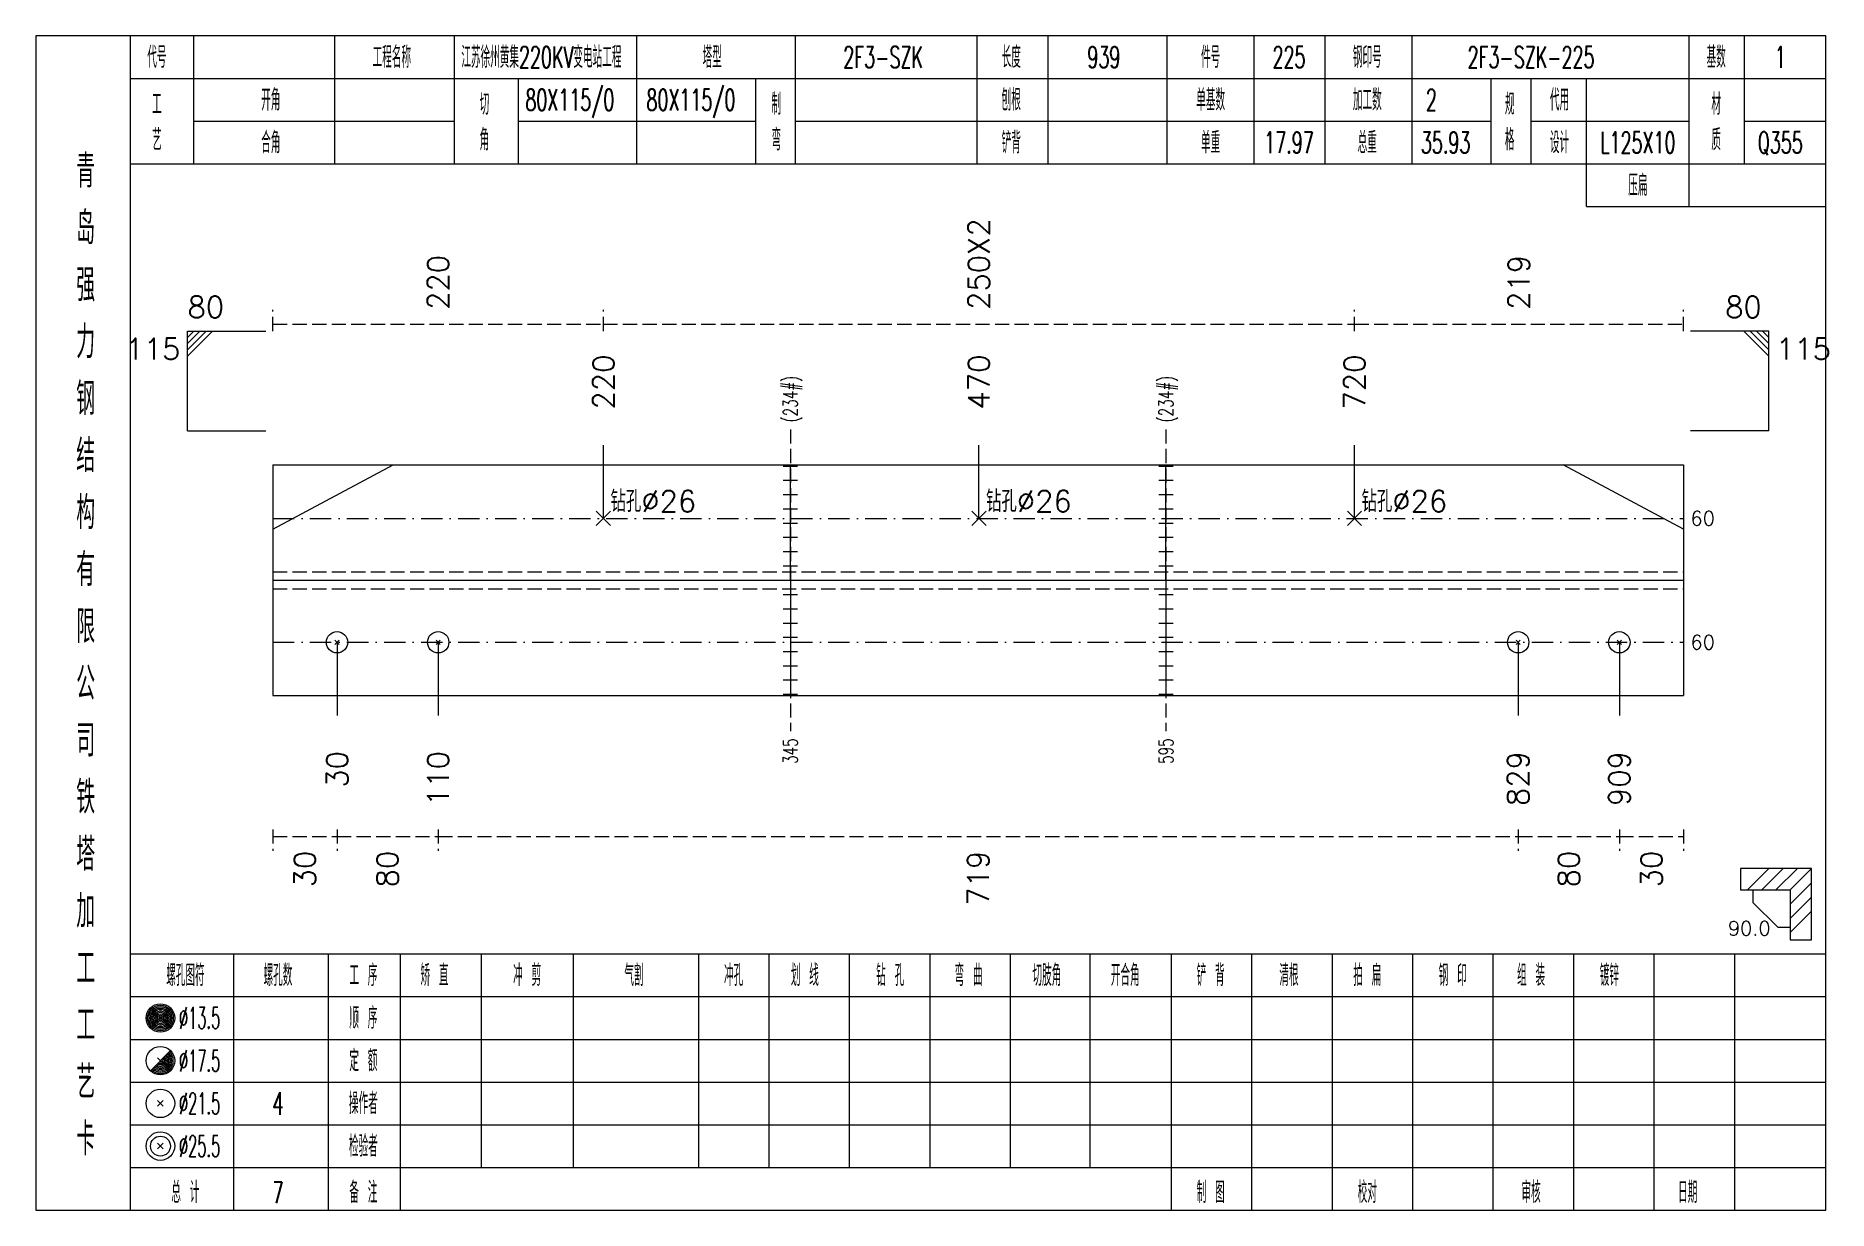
# Model space of a CAD drawing. Extents: x 0 to 4623, y -1159 to 4890.
# Drawn here: x 1245.6 to 1497.3, y 3375 to 3540 of the extents above; entities that cross this region are included whole.
import ezdxf
from ezdxf.enums import TextEntityAlignment as Align

# ---------------------------------------------------------------- set-up
doc = ezdxf.new("R2010")
doc.units = 0
doc.header["$MEASUREMENT"] = 0
doc.linetypes.add('一点画线', pattern=[5.2, 3, -1, 0.2, -1])
doc.linetypes.add('虚线', pattern=[2.75, 2, -0.75])
doc.layers.get('0').update_dxf_attribs({"linetype": 'CONTINUOUS', "lineweight": 25})
for name, color, linetype, lineweight in [('1', 7, 'CONTINUOUS', 25), ('2', 7, 'CONTINUOUS', 25), ('4', 7, 'CONTINUOUS', 25), ('5', 7, 'CONTINUOUS', 25)]:
    doc.layers.add(name, color=color, linetype=linetype, lineweight=lineweight)
doc.styles.get("Standard").update_dxf_attribs({"font": 'simplex.shx', "width": 0.7, "height": 3, "bigfont": 'gbhzfs.shx'})

msp = doc.modelspace()

# ---------------------------------------------------------------- texts
at = {"color": 8, "linetype": 'Continuous', "lineweight": 9}
for s, p in [('250X2', (1378.055, 3501.5)), ('220', (1302.107, 3501.5)), ('219', (1453.899, 3501.5))]:
    msp.add_text(s, height=3, rotation=90, dxfattribs=at).set_placement(p, align=Align.MIDDLE_LEFT)
at = {"color": 7, "linetype": 'Continuous', "lineweight": 13}
for s, p in [('80', (1266.9, 3499.5)), ('钻孔%%c26', (1326.313, 3472.2)), ('钻孔%%c26', (1379.055, 3472.2)), ('钻孔%%c26', (1431.798, 3472.2))]:
    msp.add_text(s, height=3, dxfattribs=at).set_placement(p, align=Align.BOTTOM_LEFT)
msp.add_text('80', height=3, dxfattribs=at).set_placement((1488, 3499.5), align=Align.BOTTOM_RIGHT)
msp.add_text('115', height=3, dxfattribs=at).set_placement((1265.9, 3497.5), align=Align.TOP_RIGHT)
msp.add_text('115', height=3, dxfattribs=at).set_placement((1490, 3497.5), align=Align.TOP_LEFT)
for s, p in [('220', (1325.313, 3487.5)), ('470', (1378.055, 3487.5)), ('720', (1430.798, 3487.5))]:
    msp.add_text(s, height=3, rotation=90, dxfattribs=at).set_placement(p, align=Align.MIDDLE_LEFT)
for p in [(1478, 3472.2), (1478, 3454.8)]:
    msp.add_text('60', height=2, dxfattribs=at).set_placement(p, align=Align.MIDDLE_LEFT)
at = {"color": 8, "linetype": 'Continuous', "lineweight": 9}
for s, p in [('30', (1283.4, 3425.5)), ('80', (1295.003, 3425.5)), ('719', (1377.95, 3425.5)), ('80', (1460.897, 3425.5)), ('30', (1472.5, 3425.5))]:
    msp.add_text(s, height=3, rotation=90, dxfattribs=at).set_placement(p, align=Align.MIDDLE_RIGHT)
at = {"layer": '1', "color": 7, "linetype": 'Continuous', "lineweight": 13}
for s, p in [('30', (1287.9, 3439.5)), ('110', (1302.107, 3439.5)), ('829', (1453.793, 3439.5)), ('909', (1468, 3439.5))]:
    msp.add_text(s, height=3, rotation=90, dxfattribs=at).set_placement(p, align=Align.MIDDLE_RIGHT)
at = {"layer": '2', "color": 7, "linetype": 'Continuous', "lineweight": 13, "width": 0.7}
for p in [(1351.583, 3485.7), (1404.325, 3485.7)]:
    msp.add_text('(234#)', height=2, rotation=90, dxfattribs=at).set_placement(p, align=Align.MIDDLE_LEFT)
for s, p in [('345', (1351.583, 3441.3)), ('595', (1404.325, 3441.3))]:
    msp.add_text(s, height=2, rotation=90, dxfattribs=at).set_placement(p, align=Align.MIDDLE_RIGHT)
at = {"layer": '2', "color": 7, "linetype": 'Continuous', "lineweight": 13}
msp.add_text('90.0', height=2, dxfattribs=at).set_placement((1489.25, 3413), align=Align.BOTTOM_RIGHT)
at = {"layer": '4', "color": 1, "linetype": 'Continuous', "lineweight": 13}
for s, height, width, p in [('代号', 3, 0.6, (1262.6, 3537)), ('工程名称', 3, 0.6, (1295.6, 3537)), ('江苏徐州黄集220KV变电站工程', 3, 0.6, (1316.6, 3537)), ('塔型', 3, 0.6, (1340.6, 3537)), ('2F3-SZK', 3, 0.6, (1364.6, 3537)), ('长度', 3, 0.6, (1382.6, 3537)), ('939', 3, 0.6, (1395.6, 3537)), ('件号', 3, 0.6, (1410.6, 3537)), ('225', 3, 0.6, (1421.6, 3537)), ('钢印号', 3, 0.6, (1432.6, 3537)), ('2F3-SZK-225', 3, 0.6, (1455.6, 3537)), ('基数', 3, 0.6, (1481.6, 3537)), ('1', 3, 0.6, (1490.6, 3537)), ('工', 3, 0.6, (1262.6, 3530.4)), ('开角', 3, 0.6, (1278.6, 3531)), ('切', 3, 0.6, (1308.6, 3530.4)), ('80X115/0', 3, 0.6, (1320.6, 3531)), ('80X115/0', 3, 0.6, (1337.6, 3531)), ('制', 3, 0.6, (1349.6, 3530.4)), ('刨根', 3, 0.6, (1382.6, 3531)), ('单基数', 3, 0.6, (1410.6, 3531)), ('加工数', 3, 0.6, (1432.6, 3531)), ('2', 3, 0.6, (1441.6, 3531)), ('规', 3, 0.6, (1452.6, 3530.4)), ('代用', 3, 0.6, (1459.6, 3531)), ('材', 3, 0.6, (1481.6, 3530.4)), ('艺', 3, 0.6, (1262.6, 3525.4)), ('合角', 3, 0.6, (1278.6, 3525)), ('角', 3, 0.6, (1308.6, 3525.4)), ('弯', 3, 0.6, (1349.6, 3525.4)), ('铲背', 3, 0.6, (1382.6, 3525)), ('单重', 3, 0.6, (1410.6, 3525)), ('总重', 3, 0.6, (1432.6, 3525)), ('格', 3, 0.6, (1452.6, 3525.4)), ('设计', 3, 0.6, (1459.6, 3525)), ('质', 3, 0.6, (1481.6, 3525.4)), ('17.97', 3, 0.6, (1421.6, 3525)), ('35.93', 3, 0.6, (1443.6, 3525)), ('L125X10', 3, 0.6, (1470.6, 3525)), ('Q355', 3, 0.6, (1490.6, 3525)), ('青', 4.6, 0.8, (1252.6, 3521)), ('压扁', 3, 0.6, (1470.6, 3519)), ('岛', 4.6, 0.8, (1252.6, 3513)), ('强', 4.6, 0.8, (1252.6, 3505)), ('力', 4.6, 0.8, (1252.6, 3497)), ('钢', 4.6, 0.8, (1252.6, 3489)), ('结', 4.6, 0.8, (1252.6, 3481)), ('构', 4.6, 0.8, (1252.6, 3473)), ('有', 4.6, 0.8, (1252.6, 3465)), ('限', 4.6, 0.8, (1252.6, 3457)), ('公', 4.6, 0.8, (1252.6, 3449)), ('司', 4.6, 0.8, (1252.6, 3441)), ('铁', 4.6, 0.8, (1252.6, 3433)), ('塔', 4.6, 0.8, (1252.6, 3425)), ('加', 4.6, 0.8, (1252.6, 3417)), ('工', 4.6, 0.8, (1252.6, 3409)), ('螺孔图符', 3, 0.6, (1266.6, 3408)), ('螺孔数', 3, 0.6, (1279.6, 3408)), ('工 序', 3, 0.6, (1291.6, 3408)), ('矫 直', 3, 0.6, (1301.6, 3408)), ('冲 剪', 3, 0.6, (1314.6, 3408)), ('气割', 3, 0.6, (1329.6, 3408)), ('冲孔', 3, 0.6, (1343.6, 3408)), ('划 线', 3, 0.6, (1353.6, 3408)), ('钻 孔', 3, 0.6, (1365.6, 3408)), ('弯 曲', 3, 0.6, (1376.6, 3408)), ('切肢角', 3, 0.6, (1387.6, 3408)), ('开合角', 3, 0.6, (1398.6, 3408)), ('铲 背', 3, 0.6, (1410.6, 3408)), ('清根', 3, 0.6, (1421.6, 3408)), ('拍 扁', 3, 0.6, (1432.6, 3408)), ('钢 印', 3, 0.6, (1444.6, 3408)), ('组 装', 3, 0.6, (1455.6, 3408)), ('镀锌', 3, 0.6, (1466.6, 3408)), ('%%C13.5', 3, 0.5, (1268.6, 3402)), ('顺 序', 3, 0.6, (1291.6, 3402)), ('工', 4.6, 0.8, (1252.6, 3401)), ('%%C17.5', 3, 0.5, (1268.6, 3396)), ('定 额', 3, 0.6, (1291.6, 3396)), ('艺', 4.6, 0.8, (1252.6, 3393)), ('%%C21.5', 3, 0.5, (1268.6, 3390)), ('4', 3.2, 0.6, (1279.6, 3390)), ('操作者', 3, 0.6, (1291.6, 3390)), ('卡', 4.6, 0.8, (1252.6, 3385)), ('检验者', 3, 0.6, (1291.6, 3384)), ('%%C25.5', 3, 0.5, (1268.6, 3384)), ('总 计', 3, 0.6, (1266.6, 3377.5)), ('7', 3, 0.6, (1279.6, 3377.5)), ('备 注', 3, 0.6, (1291.6, 3377.5)), ('制 图', 3, 0.6, (1410.6, 3377.5)), ('校对', 3, 0.6, (1432.6, 3377.5)), ('审核', 3, 0.6, (1455.6, 3377.5)), ('日期', 3, 0.6, (1477.6, 3377.5))]:
    msp.add_text(s, height=height, dxfattribs=dict(at, width=width)).set_placement(p, align=Align.MIDDLE_CENTER)

# ---------------------------------------------------------------- blocks, each defined once
blk = doc.blocks.new('孔21.5')
at = {"layer": '5', "color": 7, "linetype": 'Continuous', "lineweight": 13}
for p, q in [((-0.2, -0.2), (0.2, 0.2)), ((-0.2, 0.2), (0.2, -0.2))]:
    blk.add_line(p, q, dxfattribs=at)
blk.add_circle((0, 0), 1, dxfattribs=at)

# ---------------------------------------------------------------- linework, layer by layer
at = {"color": 8, "linetype": '虚线', "lineweight": 9}
for p, q in [((1278.9, 3498.5), (1278.9, 3501.5)), ((1278.9, 3499.5), (1325.313, 3499.5)), ((1325.313, 3498.5), (1325.313, 3501.5)), ((1325.313, 3498.5), (1325.313, 3501.5)), ((1325.313, 3499.5), (1430.798, 3499.5)), ((1430.798, 3498.5), (1430.798, 3501.5)), ((1430.798, 3498.5), (1430.798, 3501.5)), ((1430.798, 3499.5), (1477, 3499.5)), ((1477, 3498.5), (1477, 3501.5)), ((1278.9, 3428.5), (1278.9, 3425.5)), ((1278.9, 3427.5), (1287.9, 3427.5)), ((1287.9, 3428.5), (1287.9, 3425.5)), ((1287.9, 3428.5), (1287.9, 3425.5)), ((1287.9, 3427.5), (1302.107, 3427.5)), ((1302.107, 3428.5), (1302.107, 3425.5)), ((1302.107, 3428.5), (1302.107, 3425.5)), ((1302.107, 3427.5), (1453.793, 3427.5)), ((1453.793, 3428.5), (1453.793, 3425.5)), ((1453.793, 3428.5), (1453.793, 3425.5)), ((1453.793, 3427.5), (1468, 3427.5)), ((1468, 3428.5), (1468, 3425.5)), ((1468, 3428.5), (1468, 3425.5)), ((1468, 3427.5), (1477, 3427.5)), ((1477, 3428.5), (1477, 3425.5))]:
    msp.add_line(p, q, dxfattribs=at)
at = {"color": 7, "linetype": 'Continuous', "lineweight": 13}
for p, q in [((1266.9, 3498.5), (1277.9, 3498.5)), ((1266.9, 3484.5), (1266.9, 3498.5)), ((1267.775, 3498.5), (1266.9, 3497.625)), ((1268.65, 3498.5), (1266.9, 3496.75)), ((1269.525, 3498.5), (1266.9, 3495.875)), ((1270.4, 3498.5), (1266.9, 3495)), ((1489, 3498.5), (1478, 3498.5)), ((1485.5, 3498.5), (1489, 3495)), ((1486.375, 3498.5), (1489, 3495.875)), ((1487.25, 3498.5), (1489, 3496.75)), ((1488.125, 3498.5), (1489, 3497.625)), ((1489, 3484.5), (1489, 3498.5)), ((1266.9, 3484.5), (1277.9, 3484.5)), ((1489, 3484.5), (1478, 3484.5)), ((1325.313, 3472.2), (1325.313, 3482.5)), ((1378.055, 3472.2), (1378.055, 3482.5)), ((1430.798, 3472.2), (1430.798, 3482.5)), ((1278.9, 3470.7), (1295.778, 3479.7)), ((1477, 3470.7), (1460.122, 3479.7)), ((1324.313, 3471.2), (1326.313, 3473.2)), ((1324.313, 3473.2), (1326.313, 3471.2)), ((1377.055, 3471.2), (1379.055, 3473.2)), ((1377.055, 3473.2), (1379.055, 3471.2)), ((1429.798, 3471.2), (1431.798, 3473.2)), ((1429.798, 3473.2), (1431.798, 3471.2)), ((1287.9, 3454.8), (1287.9, 3444.5)), ((1302.107, 3454.8), (1302.107, 3444.5)), ((1453.793, 3454.8), (1453.793, 3444.5)), ((1468, 3454.8), (1468, 3444.5))]:
    msp.add_line(p, q, dxfattribs=at)
at = {"color": 7, "linetype": 'Continuous', "lineweight": 18}
for p, q in [((1278.9, 3479.7), (1278.9, 3447.3)), ((1278.9, 3479.7), (1477, 3479.7)), ((1477, 3479.7), (1477, 3447.3)), ((1278.9, 3463.5), (1477, 3463.5))]:
    msp.add_line(p, q, dxfattribs=at)
at = {"color": 3, "linetype": '一点画线', "lineweight": 13}
for p, q in [((1278.9, 3472.2), (1477, 3472.2)), ((1278.9, 3454.8), (1477, 3454.8))]:
    msp.add_line(p, q, dxfattribs=at)
at = {"color": 1, "linetype": '虚线', "lineweight": 18}
for p, q in [((1278.9, 3464.7), (1477, 3464.7)), ((1278.9, 3462.3), (1477, 3462.3))]:
    msp.add_line(p, q, dxfattribs=at)
at = {"layer": '1', "color": 7, "linetype": 'Continuous', "lineweight": 18}
msp.add_line((1278.9, 3447.3), (1477, 3447.3), dxfattribs=at)
at = {"layer": '2', "color": 216, "linetype": '虚线', "lineweight": 13}
for p, q in [((1351.583, 3484.7), (1351.583, 3442.3)), ((1404.325, 3484.7), (1404.325, 3442.3))]:
    msp.add_line(p, q, dxfattribs=at)
at = {"layer": '2', "color": 7, "linetype": 'Continuous', "lineweight": 13}
for p, q in [((1352.583, 3479.5), (1350.583, 3479.5)), ((1351.583, 3463.5), (1351.583, 3479.7)), ((1405.325, 3479.5), (1403.325, 3479.5)), ((1404.325, 3463.5), (1404.325, 3479.7)), ((1352.583, 3477.5), (1350.583, 3477.5)), ((1405.325, 3477.5), (1403.325, 3477.5)), ((1352.583, 3475.5), (1350.583, 3475.5)), ((1405.325, 3475.5), (1403.325, 3475.5)), ((1352.583, 3473.5), (1350.583, 3473.5)), ((1352.583, 3471.5), (1350.583, 3471.5)), ((1405.325, 3473.5), (1403.325, 3473.5)), ((1405.325, 3471.5), (1403.325, 3471.5)), ((1352.583, 3469.5), (1350.583, 3469.5)), ((1405.325, 3469.5), (1403.325, 3469.5)), ((1352.583, 3467.5), (1350.583, 3467.5)), ((1405.325, 3467.5), (1403.325, 3467.5)), ((1352.583, 3465.5), (1350.583, 3465.5)), ((1405.325, 3465.5), (1403.325, 3465.5)), ((1350.583, 3461.5), (1352.583, 3461.5)), ((1351.583, 3463.5), (1351.583, 3447.3)), ((1403.325, 3461.5), (1405.325, 3461.5)), ((1404.325, 3463.5), (1404.325, 3447.3)), ((1350.583, 3459.5), (1352.583, 3459.5)), ((1403.325, 3459.5), (1405.325, 3459.5)), ((1350.583, 3457.5), (1352.583, 3457.5)), ((1403.325, 3457.5), (1405.325, 3457.5)), ((1350.583, 3455.5), (1352.583, 3455.5)), ((1403.325, 3455.5), (1405.325, 3455.5)), ((1350.583, 3453.5), (1352.583, 3453.5)), ((1350.583, 3451.5), (1352.583, 3451.5)), ((1403.325, 3453.5), (1405.325, 3453.5)), ((1403.325, 3451.5), (1405.325, 3451.5)), ((1350.583, 3449.5), (1352.583, 3449.5)), ((1403.325, 3449.5), (1405.325, 3449.5)), ((1350.583, 3447.5), (1352.583, 3447.5)), ((1403.325, 3447.5), (1405.325, 3447.5)), ((1495, 3423), (1485, 3423)), ((1485, 3423), (1485, 3420)), ((1486, 3420), (1489, 3423)), ((1488, 3420), (1491, 3423)), ((1490, 3420), (1493, 3423)), ((1492, 3420), (1495, 3423)), ((1492, 3418), (1495, 3421)), ((1495, 3413), (1495, 3423)), ((1485, 3420), (1492, 3420)), ((1486.75, 3420), (1486.75, 3418.25)), ((1492, 3420), (1492, 3413)), ((1492, 3416), (1495, 3419)), ((1490.25, 3414.75), (1486.75, 3418.25)), ((1492, 3414), (1495, 3417)), ((1490.25, 3414.75), (1492, 3414.75)), ((1492, 3413), (1495, 3413))]:
    msp.add_line(p, q, dxfattribs=at)
at = {"layer": '4', "color": 1, "linetype": 'Continuous', "lineweight": 18}
for p, q in [((1258.9, 3375), (1258.9, 3540)), ((1267.8, 3522), (1267.8, 3540)), ((1287.6, 3522), (1287.6, 3540)), ((1304.4, 3522), (1304.4, 3540)), ((1330, 3522), (1330, 3540)), ((1352.3, 3522), (1352.3, 3540)), ((1377.8, 3522), (1377.8, 3540)), ((1387.8, 3522), (1387.8, 3540)), ((1404.5, 3522), (1404.5, 3540)), ((1416.7, 3522), (1416.7, 3540)), ((1426.7, 3522), (1426.7, 3540)), ((1438.9, 3522), (1438.9, 3540)), ((1477.8, 3516), (1477.8, 3540)), ((1485.6, 3522), (1485.6, 3540)), ((1258.9, 3534), (1497, 3534)), ((1313.4, 3522), (1313.4, 3534)), ((1346.7, 3522), (1346.7, 3534)), ((1450, 3522), (1450, 3534)), ((1455.6, 3522), (1455.6, 3534)), ((1463.4, 3516), (1463.4, 3534)), ((1267.8, 3528), (1304.4, 3528)), ((1313.4, 3528), (1346.7, 3528)), ((1352.3, 3528), (1450, 3528)), ((1455.6, 3528), (1477.8, 3528)), ((1485.6, 3528), (1497, 3528)), ((1258.9, 3522), (1497, 3522)), ((1463.4, 3516), (1497, 3516)), ((1258.9, 3411), (1497, 3411)), ((1273.4, 3375), (1273.4, 3411)), ((1286.7, 3375), (1286.7, 3411)), ((1296.8, 3375), (1296.8, 3411)), ((1308.2, 3381), (1308.2, 3411)), ((1321.1, 3381), (1321.1, 3411)), ((1338.7, 3381), (1338.7, 3411)), ((1348.6, 3381), (1348.6, 3411)), ((1359.9, 3381), (1359.9, 3411)), ((1371.2, 3381), (1371.2, 3411)), ((1382.5, 3381), (1382.5, 3411)), ((1393.7, 3381), (1393.7, 3411)), ((1405.1, 3381), (1405.1, 3411)), ((1416.4, 3381), (1416.4, 3411)), ((1427.7, 3381), (1427.7, 3411)), ((1439, 3381), (1439, 3411)), ((1450.3, 3381), (1450.3, 3411)), ((1461.6, 3381), (1461.6, 3411)), ((1472.9, 3381), (1472.9, 3411)), ((1484.2, 3381), (1484.2, 3411)), ((1258.9, 3405), (1497, 3405)), ((1258.9, 3399), (1497, 3399)), ((1258.9, 3393), (1497, 3393)), ((1258.9, 3387), (1497, 3387)), ((1258.9, 3381), (1497, 3381)), ((1405.1, 3375), (1405.1, 3381)), ((1416.4, 3375), (1416.4, 3381)), ((1427.7, 3375), (1427.7, 3381)), ((1439, 3375), (1439, 3381)), ((1450.3, 3375), (1450.3, 3381)), ((1461.6, 3375), (1461.6, 3381)), ((1472.9, 3375), (1472.9, 3381)), ((1484.2, 3375), (1484.2, 3381))]:
    msp.add_line(p, q, dxfattribs=at)
at = {"layer": '4', "color": 7, "linetype": 'Continuous', "lineweight": 13}
for p, q in [((1262.9, 3401.8), (1263.3, 3402.2)), ((1263.3, 3401.8), (1262.9, 3402.2)), ((1261.686, 3394.586), (1264.514, 3397.414)), ((1262.7, 3396.4), (1263.5, 3395.6)), ((1262.7, 3389.6), (1263.5, 3390.4)), ((1262.7, 3390.4), (1263.5, 3389.6)), ((1262.7, 3383.6), (1263.5, 3384.4)), ((1262.7, 3384.4), (1263.5, 3383.6))]:
    msp.add_line(p, q, dxfattribs=at)
at = {"layer": '4', "color": 1, "linetype": 'Continuous', "lineweight": 18}
msp.add_lwpolyline([(1245.6, 3540), (1245.6, 3375), (1497, 3375), (1497, 3540)], close=True, dxfattribs=at)
at = {"layer": '4', "color": 7, "linetype": 'Continuous', "lineweight": 13}
for centre, radius in [((1263.1, 3402), 2), ((1263.1, 3402), 1.8), ((1263.1, 3402), 1.6), ((1263.1, 3402), 1.4), ((1263.1, 3402), 1.2), ((1263.1, 3402), 1), ((1263.1, 3402), 0.8), ((1263.1, 3402), 0.6), ((1263.1, 3402), 0.4), ((1263.1, 3402), 0.2), ((1263.1, 3396), 2), ((1263.1, 3390), 2), ((1263.1, 3384), 2), ((1263.1, 3384), 1.4)]:
    msp.add_circle(centre, radius, dxfattribs=at)
for radius in [1.8, 1.6, 1.4, 1.2, 1, 0.8, 0.6, 0.4, 0.2]:
    msp.add_arc((1263.1, 3396), radius, 225, 45, dxfattribs=at)

# ---------------------------------------------------------------- block references
at = {"layer": '1', "color": 7, "linetype": 'Continuous', "lineweight": 13, "xscale": 1.5, "yscale": 1.5, "zscale": 1.5}
for p in [(1287.9, 3454.8), (1302.107, 3454.8), (1453.793, 3454.8), (1468, 3454.8)]:
    msp.add_blockref('孔21.5', p, dxfattribs=at)

msp.set_redraw_order([(e.dxf.handle, doc.entitydb.next_handle()) for e in msp.query("TEXT MTEXT ATTDEF DIMENSION ARC_DIMENSION")])  # texts and dimensions are drawn at this point

doc.saveas('drawing.dxf')
